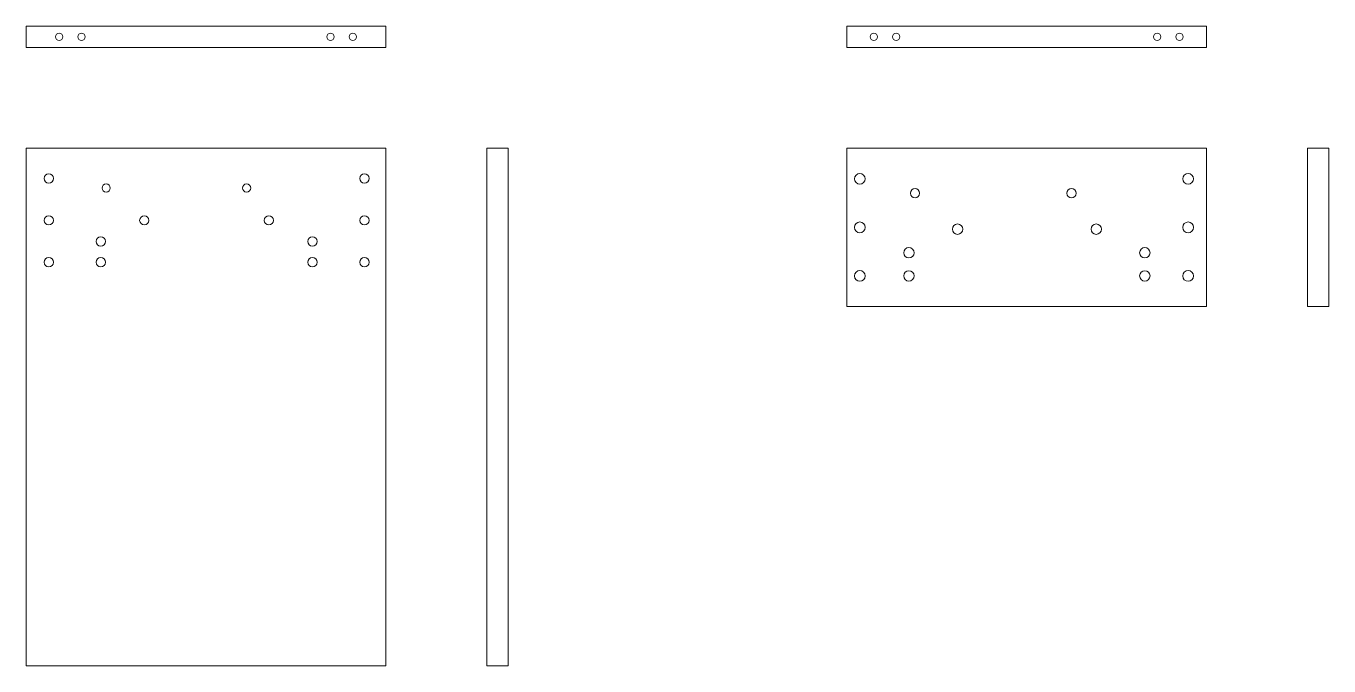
# Model space of a CAD drawing. Header units: millimetres. Extents: x -1085 to 10527, y 119 to 3003.
# Drawn here: x 8164 to 8345.1, y 2910.7 to 2999.7 of the extents above; entities that cross this region are included whole.
import ezdxf

# ---------------------------------------------------------------- set-up
doc = ezdxf.new("R2010")
doc.units = ezdxf.units.MM
doc.layers.add('A-FURN-SEC', color=15, linetype='Continuous', lineweight=9)

msp = doc.modelspace()

# ---------------------------------------------------------------- linework, layer by layer
at = {"layer": 'A-FURN-SEC'}
for p, q in [((8214.03, 2999.65), (8164.03, 2999.65)), ((8164.03, 2999.65), (8164.03, 2996.65)), ((8214.03, 2996.65), (8214.03, 2999.65)), ((8328.07, 2999.65), (8278.07, 2999.65)), ((8278.07, 2999.65), (8278.07, 2996.65)), ((8328.07, 2996.65), (8328.07, 2999.65)), ((8164.03, 2996.65), (8214.03, 2996.65)), ((8278.07, 2996.65), (8328.07, 2996.65)), ((8164.03, 2982.65), (8164.03, 2910.65)), ((8164.03, 2982.65), (8214.03, 2982.65)), ((8214.03, 2910.65), (8214.03, 2982.65)), ((8228.03, 2982.65), (8231.03, 2982.65)), ((8278.07, 2960.65), (8278.07, 2982.65)), ((8278.07, 2982.65), (8328.07, 2982.65)), ((8328.07, 2982.65), (8328.07, 2960.65)), ((8342.07, 2982.65), (8342.07, 2960.65)), ((8342.07, 2982.65), (8345.07, 2982.65)), ((8345.07, 2960.65), (8345.07, 2982.65)), ((8328.07, 2960.65), (8278.07, 2960.65)), ((8342.07, 2960.65), (8345.07, 2960.65)), ((8164.03, 2910.65), (8214.03, 2910.65))]:
    msp.add_line(p, q, dxfattribs=at)
msp.add_lwpolyline([(8231.03, 2982.65), (8231.03, 2910.65), (8228.03, 2910.65), (8228.03, 2982.65)], dxfattribs=at)
for centre, radius in [((8168.63, 2998.15), 0.507), ((8171.73, 2998.15), 0.507), ((8206.32, 2998.15), 0.507), ((8209.43, 2998.15), 0.507), ((8281.83, 2998.16), 0.507), ((8284.93, 2998.16), 0.507), ((8321.2, 2998.15), 0.507), ((8324.3, 2998.15), 0.507), ((8167.18, 2978.46), 0.648), ((8211.04, 2978.46), 0.648), ((8279.88, 2978.4), 0.75), ((8325.5, 2978.4), 0.75), ((8175.16, 2977.12), 0.574), ((8194.67, 2977.12), 0.574), ((8287.55, 2976.4), 0.64), ((8309.29, 2976.4), 0.64), ((8167.18, 2972.63), 0.648), ((8180.46, 2972.63), 0.648), ((8197.76, 2972.63), 0.648), ((8211.04, 2972.63), 0.648), ((8279.88, 2971.65), 0.75), ((8293.46, 2971.4), 0.722), ((8312.73, 2971.4), 0.722), ((8325.5, 2971.65), 0.75), ((8174.41, 2969.7), 0.648), ((8203.82, 2969.7), 0.648), ((8167.18, 2966.8), 0.648), ((8174.41, 2966.8), 0.648), ((8203.82, 2966.8), 0.648), ((8211.04, 2966.8), 0.648), ((8286.71, 2968.13), 0.722), ((8319.48, 2968.13), 0.722), ((8279.88, 2964.9), 0.75), ((8286.71, 2964.9), 0.722), ((8319.48, 2964.9), 0.722), ((8325.5, 2964.9), 0.75)]:
    msp.add_circle(centre, radius, dxfattribs=at)

doc.saveas('drawing.dxf')
